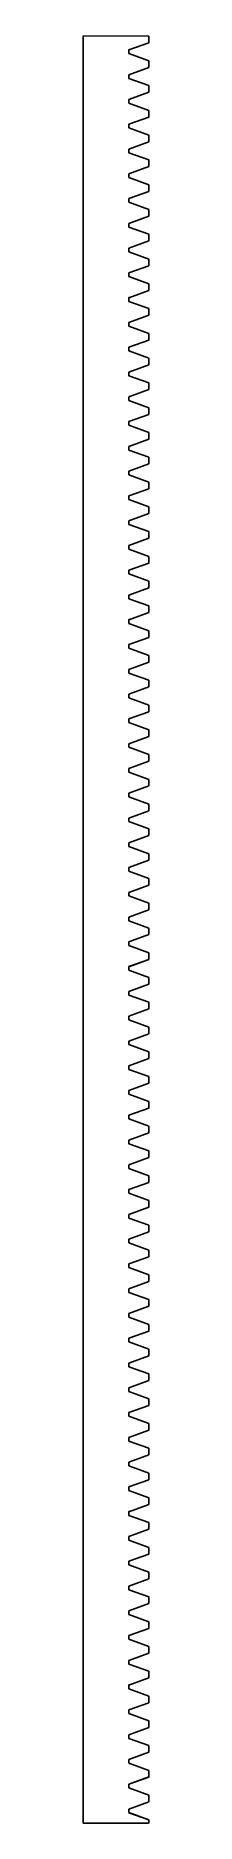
# Model space of a CAD drawing. Header units: inches. Extents: x -0.28 to 0.04, y -14.17 to -5.65.
import ezdxf

# ---------------------------------------------------------------- set-up
doc = ezdxf.new("R2010")
doc.units = ezdxf.units.IN
doc.header["$MEASUREMENT"] = 0
doc.layers.add('Gear Rack for Final Door v1_Gear Rack v3_layer0', color=7, linetype='Continuous')
doc.layers.add('Gear Rack for Final Door v1_Gear Rack v3_Sketch3', color=7, linetype='Continuous')

msp = doc.modelspace()

# ---------------------------------------------------------------- linework, layer by layer
at = {"layer": 'Gear Rack for Final Door v1_Gear Rack v3_layer0'}
for p, q in [((-0.2756, -5.6518), (-0.2756, -14.1732)), ((0.0376, -5.6534), (-0.2756, -5.6518)), ((0.0376, -5.6534), (-0.2756, -5.6518)), ((-0.0573, -5.7197), (0.0376, -5.6851)), ((-0.0573, -5.7197), (0.0376, -5.6851)), ((0.0376, -5.6851), (0.0376, -5.6534)), ((0.0376, -5.6851), (0.0376, -5.6534)), ((-0.0573, -5.737), (-0.0573, -5.7197)), ((-0.0573, -5.737), (-0.0573, -5.7197)), ((-0.0573, -5.737), (-0.0573, -5.7197)), ((-0.0573, -5.737), (-0.0573, -5.7197)), ((-0.0573, -5.737), (-0.0573, -5.7197)), ((-0.0573, -5.737), (-0.0573, -5.7197)), ((0.0376, -5.7716), (-0.0573, -5.737)), ((0.0376, -5.7716), (-0.0573, -5.737)), ((0.0376, -5.7716), (-0.0573, -5.737)), ((0.0376, -5.7716), (-0.0573, -5.737)), ((0.0376, -5.7716), (-0.0573, -5.737)), ((0.0376, -5.7716), (-0.0573, -5.737)), ((0.0376, -5.8033), (0.0376, -5.7716)), ((0.0376, -5.8032), (0.0376, -5.7716)), ((0.0376, -5.8033), (0.0376, -5.7716)), ((0.0376, -5.8032), (0.0376, -5.7716)), ((0.0376, -5.8032), (0.0376, -5.7716)), ((0.0376, -5.8032), (0.0376, -5.7716)), ((-0.0573, -5.8378), (0.0376, -5.8032)), ((-0.0573, -5.8378), (0.0376, -5.8032)), ((-0.0573, -5.8378), (0.0376, -5.8032)), ((-0.0573, -5.8378), (0.0376, -5.8032)), ((-0.0573, -5.8378), (0.0376, -5.8033)), ((-0.0573, -5.8378), (0.0376, -5.8033)), ((-0.0573, -5.8551), (-0.0573, -5.8378)), ((-0.0573, -5.8551), (-0.0573, -5.8378)), ((-0.0573, -5.8551), (-0.0573, -5.8378)), ((-0.0573, -5.8551), (-0.0573, -5.8378)), ((0.0376, -5.8897), (-0.0573, -5.8551)), ((0.0376, -5.8897), (-0.0573, -5.8551)), ((0.0376, -5.8897), (-0.0573, -5.8551)), ((0.0376, -5.8897), (-0.0573, -5.8551)), ((0.0376, -5.8897), (-0.0573, -5.8551)), ((0.0376, -5.8897), (-0.0573, -5.8551)), ((0.0376, -5.8897), (-0.0573, -5.8551)), ((0.0376, -5.8897), (-0.0573, -5.8551)), ((-0.0573, -5.9559), (0.0376, -5.9213)), ((-0.0573, -5.9559), (0.0376, -5.9213)), ((-0.0573, -5.9559), (0.0376, -5.9214)), ((-0.0573, -5.9559), (0.0376, -5.9214)), ((-0.0573, -5.9559), (0.0376, -5.9214)), ((-0.0573, -5.9559), (0.0376, -5.9214)), ((-0.0573, -5.9559), (0.0376, -5.9214)), ((-0.0573, -5.9559), (0.0376, -5.9214)), ((-0.0573, -5.9732), (-0.0573, -5.9559)), ((-0.0573, -5.9732), (-0.0573, -5.9559)), ((0.0376, -5.9214), (0.0376, -5.8897)), ((0.0376, -5.9213), (0.0376, -5.8897)), ((0.0376, -5.9214), (0.0376, -5.8897)), ((0.0376, -5.9214), (0.0376, -5.8897)), ((0.0376, -5.9214), (0.0376, -5.8897)), ((0.0376, -5.9214), (0.0376, -5.8897)), ((0.0376, -5.9214), (0.0376, -5.8897)), ((0.0376, -5.9213), (0.0376, -5.8897)), ((0.0376, -6.0078), (-0.0573, -5.9732)), ((0.0376, -6.0078), (-0.0573, -5.9732)), ((-0.0573, -6.074), (0.0376, -6.0395)), ((-0.0573, -6.074), (0.0376, -6.0395)), ((0.0376, -6.0395), (0.0376, -6.0078)), ((0.0376, -6.0395), (0.0376, -6.0078)), ((-0.0573, -6.0914), (-0.0573, -6.074)), ((-0.0573, -6.0914), (-0.0573, -6.074)), ((0.0376, -6.1259), (-0.0573, -6.0913)), ((0.0376, -6.1259), (-0.0573, -6.0913)), ((0.0376, -6.1259), (-0.0573, -6.0914)), ((0.0376, -6.1259), (-0.0573, -6.0914)), ((0.0376, -6.1259), (-0.0573, -6.0914)), ((0.0376, -6.1259), (-0.0573, -6.0914)), ((0.0376, -6.1576), (0.0376, -6.1259)), ((0.0376, -6.1576), (0.0376, -6.1259)), ((0.0376, -6.1576), (0.0376, -6.1259)), ((0.0376, -6.1576), (0.0376, -6.1259)), ((0.0376, -6.1576), (0.0376, -6.1259)), ((0.0376, -6.1576), (0.0376, -6.1259)), ((-0.0573, -6.1921), (0.0376, -6.1576)), ((-0.0573, -6.1921), (0.0376, -6.1576)), ((-0.0573, -6.1921), (0.0376, -6.1576)), ((-0.0573, -6.1921), (0.0376, -6.1576)), ((-0.0573, -6.1921), (0.0376, -6.1576)), ((-0.0573, -6.1921), (0.0376, -6.1576)), ((-0.0573, -6.2095), (-0.0573, -6.1921)), ((-0.0573, -6.2095), (-0.0573, -6.1921)), ((0.0376, -6.244), (-0.0573, -6.2095)), ((0.0376, -6.244), (-0.0573, -6.2095)), ((-0.0573, -6.3102), (0.0376, -6.2757)), ((-0.0573, -6.3102), (0.0376, -6.2757)), ((0.0376, -6.2757), (0.0376, -6.244)), ((0.0376, -6.2757), (0.0376, -6.244)), ((-0.0573, -6.3276), (-0.0573, -6.3102)), ((-0.0573, -6.3276), (-0.0573, -6.3102)), ((0.0376, -6.3621), (-0.0573, -6.3276)), ((0.0376, -6.3621), (-0.0573, -6.3276)), ((0.0376, -6.3621), (-0.0573, -6.3276)), ((0.0376, -6.3621), (-0.0573, -6.3276)), ((0.0376, -6.3621), (-0.0573, -6.3276)), ((0.0376, -6.3621), (-0.0573, -6.3276)), ((0.0376, -6.3621), (-0.0573, -6.3276)), ((0.0376, -6.3621), (-0.0573, -6.3276)), ((0.0376, -6.3938), (0.0376, -6.3621)), ((0.0376, -6.3938), (0.0376, -6.3621)), ((0.0376, -6.3938), (0.0376, -6.3621)), ((0.0376, -6.3938), (0.0376, -6.3621)), ((0.0376, -6.3938), (0.0376, -6.3621)), ((0.0376, -6.3938), (0.0376, -6.3621)), ((0.0376, -6.3938), (0.0376, -6.3621)), ((0.0376, -6.3938), (0.0376, -6.3621)), ((-0.0573, -6.4283), (0.0376, -6.3938)), ((-0.0573, -6.4283), (0.0376, -6.3938)), ((-0.0573, -6.4283), (0.0376, -6.3938)), ((-0.0573, -6.4283), (0.0376, -6.3938)), ((-0.0573, -6.4283), (0.0376, -6.3938)), ((-0.0573, -6.4283), (0.0376, -6.3938)), ((-0.0573, -6.4283), (0.0376, -6.3938)), ((-0.0573, -6.4283), (0.0376, -6.3938)), ((-0.0573, -6.4457), (-0.0573, -6.4283)), ((-0.0573, -6.4457), (-0.0573, -6.4283)), ((-0.0573, -6.4457), (-0.0573, -6.4283)), ((-0.0573, -6.4457), (-0.0573, -6.4283)), ((0.0376, -6.4802), (-0.0573, -6.4457)), ((0.0376, -6.4802), (-0.0573, -6.4457)), ((0.0376, -6.4802), (-0.0573, -6.4457)), ((0.0376, -6.4802), (-0.0573, -6.4457)), ((0.0376, -6.4802), (-0.0573, -6.4457)), ((0.0376, -6.4802), (-0.0573, -6.4457)), ((0.0376, -6.4802), (-0.0573, -6.4457)), ((0.0376, -6.4802), (-0.0573, -6.4457)), ((-0.0573, -6.5464), (0.0376, -6.5119)), ((-0.0573, -6.5464), (0.0376, -6.5119)), ((-0.0573, -6.5465), (0.0376, -6.5119)), ((-0.0573, -6.5465), (0.0376, -6.5119)), ((-0.0573, -6.5465), (0.0376, -6.5119)), ((-0.0573, -6.5464), (0.0376, -6.5119)), ((-0.0573, -6.5465), (0.0376, -6.5119)), ((-0.0573, -6.5464), (0.0376, -6.5119)), ((-0.0573, -6.5638), (-0.0573, -6.5464)), ((-0.0573, -6.5638), (-0.0573, -6.5464)), ((-0.0573, -6.5638), (-0.0573, -6.5464)), ((-0.0573, -6.5638), (-0.0573, -6.5464)), ((0.0376, -6.5119), (0.0376, -6.4802)), ((0.0376, -6.5119), (0.0376, -6.4802)), ((0.0376, -6.5119), (0.0376, -6.4802)), ((0.0376, -6.5119), (0.0376, -6.4802)), ((0.0376, -6.5119), (0.0376, -6.4802)), ((0.0376, -6.5119), (0.0376, -6.4802)), ((0.0376, -6.5119), (0.0376, -6.4802)), ((0.0376, -6.5119), (0.0376, -6.4802)), ((0.0376, -6.5983), (-0.0573, -6.5638)), ((0.0376, -6.5983), (-0.0573, -6.5638)), ((0.0376, -6.5983), (-0.0573, -6.5638)), ((0.0376, -6.5983), (-0.0573, -6.5638)), ((-0.0573, -6.6646), (0.0376, -6.63)), ((-0.0573, -6.6646), (0.0376, -6.63)), ((-0.0573, -6.6646), (0.0376, -6.63)), ((-0.0573, -6.6646), (0.0376, -6.63)), ((0.0376, -6.63), (0.0376, -6.5983)), ((0.0376, -6.63), (0.0376, -6.5983)), ((0.0376, -6.63), (0.0376, -6.5983)), ((0.0376, -6.63), (0.0376, -6.5983)), ((-0.0573, -6.6819), (-0.0573, -6.6646)), ((-0.0573, -6.6819), (-0.0573, -6.6646)), ((0.0376, -6.7164), (-0.0573, -6.6819)), ((0.0376, -6.7164), (-0.0573, -6.6819)), ((0.0376, -6.7164), (-0.0573, -6.6819)), ((0.0376, -6.7164), (-0.0573, -6.6819)), ((0.0376, -6.7164), (-0.0573, -6.6819)), ((0.0376, -6.7164), (-0.0573, -6.6819)), ((0.0376, -6.7481), (0.0376, -6.7164)), ((0.0376, -6.7481), (0.0376, -6.7164)), ((0.0376, -6.7481), (0.0376, -6.7164)), ((0.0376, -6.7481), (0.0376, -6.7164)), ((0.0376, -6.7481), (0.0376, -6.7164)), ((0.0376, -6.7481), (0.0376, -6.7164)), ((-0.0573, -6.7827), (0.0376, -6.7481)), ((-0.0573, -6.7827), (0.0376, -6.7481)), ((-0.0573, -6.7827), (0.0376, -6.7481)), ((-0.0573, -6.7827), (0.0376, -6.7481)), ((-0.0573, -6.7827), (0.0376, -6.7481)), ((-0.0573, -6.7827), (0.0376, -6.7481)), ((-0.0573, -6.8), (-0.0573, -6.7827)), ((-0.0573, -6.8), (-0.0573, -6.7827)), ((0.0376, -6.8345), (-0.0573, -6.8)), ((0.0376, -6.8345), (-0.0573, -6.8)), ((-0.0573, -6.9008), (0.0376, -6.8662)), ((-0.0573, -6.9008), (0.0376, -6.8662)), ((-0.0573, -6.9181), (-0.0573, -6.9008)), ((-0.0573, -6.9181), (-0.0573, -6.9008)), ((-0.0573, -6.9181), (-0.0573, -6.9008)), ((-0.0573, -6.9181), (-0.0573, -6.9008)), ((-0.0573, -6.9181), (-0.0573, -6.9008)), ((-0.0573, -6.9181), (-0.0573, -6.9008)), ((0.0376, -6.8662), (0.0376, -6.8345)), ((0.0376, -6.8662), (0.0376, -6.8345)), ((0.0376, -6.9527), (-0.0573, -6.9181)), ((0.0376, -6.9527), (-0.0573, -6.9181)), ((0.0376, -6.9527), (-0.0573, -6.9181)), ((0.0376, -6.9527), (-0.0573, -6.9181)), ((0.0376, -6.9527), (-0.0573, -6.9181)), ((0.0376, -6.9527), (-0.0573, -6.9181)), ((-0.0573, -7.0189), (0.0376, -6.9843)), ((-0.0573, -7.0189), (0.0376, -6.9843)), ((-0.0573, -7.0189), (0.0376, -6.9843)), ((-0.0573, -7.0189), (0.0376, -6.9843)), ((-0.0573, -7.0189), (0.0376, -6.9844)), ((-0.0573, -7.0189), (0.0376, -6.9844)), ((0.0376, -6.9843), (0.0376, -6.9527)), ((0.0376, -6.9844), (0.0376, -6.9527)), ((0.0376, -6.9843), (0.0376, -6.9527)), ((0.0376, -6.9843), (0.0376, -6.9527)), ((0.0376, -6.9844), (0.0376, -6.9527)), ((0.0376, -6.9843), (0.0376, -6.9527)), ((-0.0573, -7.0362), (-0.0573, -7.0189)), ((-0.0573, -7.0362), (-0.0573, -7.0189)), ((-0.0573, -7.0362), (-0.0573, -7.0189)), ((-0.0573, -7.0362), (-0.0573, -7.0189)), ((0.0376, -7.0708), (-0.0573, -7.0362)), ((0.0376, -7.0708), (-0.0573, -7.0362)), ((0.0376, -7.0708), (-0.0573, -7.0362)), ((0.0376, -7.0708), (-0.0573, -7.0362)), ((0.0376, -7.0708), (-0.0573, -7.0362)), ((0.0376, -7.0708), (-0.0573, -7.0362)), ((0.0376, -7.0708), (-0.0573, -7.0362)), ((0.0376, -7.0708), (-0.0573, -7.0362)), ((0.0376, -7.1025), (0.0376, -7.0708)), ((0.0376, -7.1025), (0.0376, -7.0708)), ((0.0376, -7.1025), (0.0376, -7.0708)), ((0.0376, -7.1025), (0.0376, -7.0708)), ((0.0376, -7.1025), (0.0376, -7.0708)), ((0.0376, -7.1025), (0.0376, -7.0708)), ((0.0376, -7.1025), (0.0376, -7.0708)), ((0.0376, -7.1025), (0.0376, -7.0708)), ((-0.0573, -7.137), (0.0376, -7.1025)), ((-0.0573, -7.137), (0.0376, -7.1025)), ((-0.0573, -7.137), (0.0376, -7.1025)), ((-0.0573, -7.137), (0.0376, -7.1025)), ((-0.0573, -7.137), (0.0376, -7.1025)), ((-0.0573, -7.137), (0.0376, -7.1025)), ((-0.0573, -7.137), (0.0376, -7.1025)), ((-0.0573, -7.137), (0.0376, -7.1025)), ((-0.0573, -7.1543), (-0.0573, -7.137)), ((-0.0573, -7.1543), (-0.0573, -7.137)), ((0.0376, -7.1889), (-0.0573, -7.1543)), ((0.0376, -7.1889), (-0.0573, -7.1543)), ((-0.0573, -7.2551), (0.0376, -7.2206)), ((-0.0573, -7.2551), (0.0376, -7.2206)), ((0.0376, -7.2206), (0.0376, -7.1889)), ((0.0376, -7.2206), (0.0376, -7.1889)), ((-0.0573, -7.2725), (-0.0573, -7.2551)), ((-0.0573, -7.2725), (-0.0573, -7.2551)), ((0.0376, -7.307), (-0.0573, -7.2724)), ((0.0376, -7.307), (-0.0573, -7.2724)), ((0.0376, -7.307), (-0.0573, -7.2725)), ((0.0376, -7.307), (-0.0573, -7.2725)), ((0.0376, -7.307), (-0.0573, -7.2725)), ((0.0376, -7.307), (-0.0573, -7.2725)), ((0.0376, -7.3387), (0.0376, -7.307)), ((0.0376, -7.3387), (0.0376, -7.307)), ((0.0376, -7.3387), (0.0376, -7.307)), ((0.0376, -7.3387), (0.0376, -7.307)), ((0.0376, -7.3387), (0.0376, -7.307)), ((0.0376, -7.3387), (0.0376, -7.307)), ((-0.0573, -7.3732), (0.0376, -7.3387)), ((-0.0573, -7.3732), (0.0376, -7.3387)), ((-0.0573, -7.3732), (0.0376, -7.3387)), ((-0.0573, -7.3732), (0.0376, -7.3387)), ((-0.0573, -7.3732), (0.0376, -7.3387)), ((-0.0573, -7.3732), (0.0376, -7.3387)), ((-0.0573, -7.3906), (-0.0573, -7.3732)), ((-0.0573, -7.3906), (-0.0573, -7.3732)), ((0.0376, -7.4251), (-0.0573, -7.3906)), ((0.0376, -7.4251), (-0.0573, -7.3906)), ((-0.0573, -7.4913), (0.0376, -7.4568)), ((-0.0573, -7.4913), (0.0376, -7.4568)), ((-0.0573, -7.5087), (-0.0573, -7.4913)), ((-0.0573, -7.5087), (-0.0573, -7.4913)), ((0.0376, -7.4568), (0.0376, -7.4251)), ((0.0376, -7.4568), (0.0376, -7.4251)), ((0.0376, -7.5432), (-0.0573, -7.5087)), ((0.0376, -7.5432), (-0.0573, -7.5087)), ((0.0376, -7.5432), (-0.0573, -7.5087)), ((0.0376, -7.5432), (-0.0573, -7.5087)), ((0.0376, -7.5432), (-0.0573, -7.5087)), ((0.0376, -7.5432), (-0.0573, -7.5087)), ((-0.0573, -7.6094), (0.0376, -7.5749)), ((-0.0573, -7.6094), (0.0376, -7.5749)), ((-0.0573, -7.6094), (0.0376, -7.5749)), ((-0.0573, -7.6094), (0.0376, -7.5749)), ((-0.0573, -7.6094), (0.0376, -7.5749)), ((-0.0573, -7.6094), (0.0376, -7.5749)), ((0.0376, -7.5749), (0.0376, -7.5432)), ((0.0376, -7.5749), (0.0376, -7.5432)), ((0.0376, -7.5749), (0.0376, -7.5432)), ((0.0376, -7.5749), (0.0376, -7.5432)), ((0.0376, -7.5749), (0.0376, -7.5432)), ((0.0376, -7.5749), (0.0376, -7.5432)), ((-0.0573, -7.6268), (-0.0573, -7.6094)), ((-0.0573, -7.6268), (-0.0573, -7.6094)), ((0.0376, -7.6613), (-0.0573, -7.6268)), ((0.0376, -7.6613), (-0.0573, -7.6268)), ((0.0376, -7.693), (0.0376, -7.6613)), ((0.0376, -7.693), (0.0376, -7.6613)), ((-0.0573, -7.7275), (0.0376, -7.693)), ((-0.0573, -7.7275), (0.0376, -7.693)), ((-0.0573, -7.7275), (0.0376, -7.693)), ((-0.0573, -7.7275), (0.0376, -7.693)), ((-0.0573, -7.7275), (0.0376, -7.693)), ((-0.0573, -7.7275), (0.0376, -7.693)), ((-0.0573, -7.7449), (-0.0573, -7.7275)), ((-0.0573, -7.7449), (-0.0573, -7.7275)), ((-0.0573, -7.7449), (-0.0573, -7.7275)), ((-0.0573, -7.7449), (-0.0573, -7.7275)), ((-0.0573, -7.7449), (-0.0573, -7.7275)), ((-0.0573, -7.7449), (-0.0573, -7.7275)), ((0.0376, -7.7794), (-0.0573, -7.7449)), ((0.0376, -7.7794), (-0.0573, -7.7449)), ((0.0376, -7.7794), (-0.0573, -7.7449)), ((0.0376, -7.7794), (-0.0573, -7.7449)), ((0.0376, -7.7794), (-0.0573, -7.7449)), ((0.0376, -7.7794), (-0.0573, -7.7449)), ((0.0376, -7.7794), (-0.0573, -7.7449)), ((0.0376, -7.7794), (-0.0573, -7.7449)), ((0.0376, -7.7794), (-0.0573, -7.7449)), ((0.0376, -7.7794), (-0.0573, -7.7449)), ((-0.0573, -7.8457), (0.0376, -7.8111)), ((-0.0573, -7.8457), (0.0376, -7.8111)), ((-0.0573, -7.8457), (0.0376, -7.8111)), ((-0.0573, -7.8457), (0.0376, -7.8111)), ((-0.0573, -7.8457), (0.0376, -7.8111)), ((-0.0573, -7.8456), (0.0376, -7.8111)), ((-0.0573, -7.8457), (0.0376, -7.8111)), ((-0.0573, -7.8456), (0.0376, -7.8111)), ((-0.0573, -7.8457), (0.0376, -7.8111)), ((-0.0573, -7.8457), (0.0376, -7.8111)), ((0.0376, -7.8111), (0.0376, -7.7794)), ((0.0376, -7.8111), (0.0376, -7.7794)), ((0.0376, -7.8111), (0.0376, -7.7794)), ((0.0376, -7.8111), (0.0376, -7.7794)), ((0.0376, -7.8111), (0.0376, -7.7794)), ((0.0376, -7.8111), (0.0376, -7.7794)), ((0.0376, -7.8111), (0.0376, -7.7794)), ((0.0376, -7.8111), (0.0376, -7.7794)), ((0.0376, -7.8111), (0.0376, -7.7794)), ((0.0376, -7.8111), (0.0376, -7.7794)), ((-0.0573, -7.863), (-0.0573, -7.8456)), ((-0.0573, -7.863), (-0.0573, -7.8456)), ((0.0376, -7.8975), (-0.0573, -7.863)), ((0.0376, -7.8975), (-0.0573, -7.863)), ((0.0376, -7.9292), (0.0376, -7.8975)), ((0.0376, -7.9292), (0.0376, -7.8975)), ((-0.0573, -7.9638), (0.0376, -7.9292)), ((-0.0573, -7.9638), (0.0376, -7.9292)), ((-0.0573, -7.9811), (-0.0573, -7.9638)), ((-0.0573, -7.9811), (-0.0573, -7.9638)), ((0.0376, -8.0157), (-0.0573, -7.9811)), ((0.0376, -8.0156), (-0.0573, -7.9811)), ((0.0376, -8.0157), (-0.0573, -7.9811)), ((0.0376, -8.0157), (-0.0573, -7.9811)), ((0.0376, -8.0156), (-0.0573, -7.9811)), ((0.0376, -8.0157), (-0.0573, -7.9811)), ((-0.0573, -8.0819), (0.0376, -8.0473)), ((-0.0573, -8.0819), (0.0376, -8.0473)), ((-0.0573, -8.0819), (0.0376, -8.0473)), ((-0.0573, -8.0819), (0.0376, -8.0473)), ((-0.0573, -8.0819), (0.0376, -8.0473)), ((-0.0573, -8.0819), (0.0376, -8.0473)), ((-0.0573, -8.0992), (-0.0573, -8.0819)), ((-0.0573, -8.0992), (-0.0573, -8.0819)), ((0.0376, -8.0473), (0.0376, -8.0156)), ((0.0376, -8.0473), (0.0376, -8.0156)), ((0.0376, -8.0473), (0.0376, -8.0157)), ((0.0376, -8.0473), (0.0376, -8.0157)), ((0.0376, -8.0473), (0.0376, -8.0157)), ((0.0376, -8.0473), (0.0376, -8.0157)), ((0.0376, -8.1338), (-0.0573, -8.0992)), ((0.0376, -8.1338), (-0.0573, -8.0992)), ((-0.0573, -8.2), (0.0376, -8.1655)), ((-0.0573, -8.2), (0.0376, -8.1655)), ((0.0376, -8.1655), (0.0376, -8.1338)), ((0.0376, -8.1655), (0.0376, -8.1338)), ((-0.0573, -8.2173), (-0.0573, -8.2)), ((-0.0573, -8.2173), (-0.0573, -8.2)), ((0.0376, -8.2519), (-0.0573, -8.2173)), ((0.0376, -8.2519), (-0.0573, -8.2173)), ((0.0376, -8.2519), (-0.0573, -8.2173)), ((0.0376, -8.2519), (-0.0573, -8.2173)), ((0.0376, -8.2519), (-0.0573, -8.2173)), ((0.0376, -8.2519), (-0.0573, -8.2173)), ((0.0376, -8.2836), (0.0376, -8.2519)), ((0.0376, -8.2836), (0.0376, -8.2519)), ((0.0376, -8.2836), (0.0376, -8.2519)), ((0.0376, -8.2836), (0.0376, -8.2519)), ((0.0376, -8.2836), (0.0376, -8.2519)), ((0.0376, -8.2836), (0.0376, -8.2519)), ((-0.0573, -8.3181), (0.0376, -8.2836)), ((-0.0573, -8.3181), (0.0376, -8.2836)), ((-0.0573, -8.3181), (0.0376, -8.2836)), ((-0.0573, -8.3181), (0.0376, -8.2836)), ((-0.0573, -8.3181), (0.0376, -8.2836)), ((-0.0573, -8.3181), (0.0376, -8.2836)), ((-0.0573, -8.3354), (-0.0573, -8.3181)), ((-0.0573, -8.3354), (-0.0573, -8.3181)), ((0.0376, -8.37), (-0.0573, -8.3354)), ((0.0376, -8.37), (-0.0573, -8.3354)), ((-0.0573, -8.4362), (0.0376, -8.4017)), ((-0.0573, -8.4362), (0.0376, -8.4017)), ((-0.0573, -8.4536), (-0.0573, -8.4362)), ((-0.0573, -8.4536), (-0.0573, -8.4362)), ((-0.0573, -8.4536), (-0.0573, -8.4362)), ((-0.0573, -8.4536), (-0.0573, -8.4362)), ((-0.0573, -8.4536), (-0.0573, -8.4362)), ((-0.0573, -8.4536), (-0.0573, -8.4362)), ((0.0376, -8.4017), (0.0376, -8.37)), ((0.0376, -8.4017), (0.0376, -8.37)), ((0.0376, -8.4881), (-0.0573, -8.4536)), ((0.0376, -8.4881), (-0.0573, -8.4536)), ((0.0376, -8.4881), (-0.0573, -8.4536)), ((0.0376, -8.4881), (-0.0573, -8.4536)), ((0.0376, -8.4881), (-0.0573, -8.4536)), ((0.0376, -8.4881), (-0.0573, -8.4536)), ((-0.0573, -8.5543), (0.0376, -8.5198)), ((-0.0573, -8.5543), (0.0376, -8.5198)), ((-0.0573, -8.5543), (0.0376, -8.5198)), ((-0.0573, -8.5543), (0.0376, -8.5198)), ((-0.0573, -8.5543), (0.0376, -8.5198)), ((-0.0573, -8.5543), (0.0376, -8.5198)), ((0.0376, -8.5198), (0.0376, -8.4881)), ((0.0376, -8.5198), (0.0376, -8.4881)), ((0.0376, -8.5198), (0.0376, -8.4881)), ((0.0376, -8.5198), (0.0376, -8.4881)), ((0.0376, -8.5198), (0.0376, -8.4881)), ((0.0376, -8.5198), (0.0376, -8.4881)), ((-0.0573, -8.5717), (-0.0573, -8.5543)), ((-0.0573, -8.5717), (-0.0573, -8.5543)), ((-0.0573, -8.5717), (-0.0573, -8.5543)), ((-0.0573, -8.5717), (-0.0573, -8.5543)), ((0.0376, -8.6062), (-0.0573, -8.5717)), ((0.0376, -8.6062), (-0.0573, -8.5717)), ((0.0376, -8.6062), (-0.0573, -8.5717)), ((0.0376, -8.6062), (-0.0573, -8.5717)), ((0.0376, -8.6062), (-0.0573, -8.5717)), ((0.0376, -8.6062), (-0.0573, -8.5717)), ((0.0376, -8.6062), (-0.0573, -8.5717)), ((0.0376, -8.6062), (-0.0573, -8.5717)), ((0.0376, -8.6379), (0.0376, -8.6062)), ((0.0376, -8.6379), (0.0376, -8.6062)), ((0.0376, -8.6379), (0.0376, -8.6062)), ((0.0376, -8.6379), (0.0376, -8.6062)), ((0.0376, -8.6379), (0.0376, -8.6062)), ((0.0376, -8.6379), (0.0376, -8.6062)), ((0.0376, -8.6379), (0.0376, -8.6062)), ((0.0376, -8.6379), (0.0376, -8.6062)), ((-0.0573, -8.6724), (0.0376, -8.6379)), ((-0.0573, -8.6724), (0.0376, -8.6379)), ((-0.0573, -8.6724), (0.0376, -8.6379)), ((-0.0573, -8.6724), (0.0376, -8.6379)), ((-0.0573, -8.6724), (0.0376, -8.6379)), ((-0.0573, -8.6724), (0.0376, -8.6379)), ((-0.0573, -8.6724), (0.0376, -8.6379)), ((-0.0573, -8.6724), (0.0376, -8.6379)), ((-0.0573, -8.6898), (-0.0573, -8.6724)), ((-0.0573, -8.6898), (-0.0573, -8.6724)), ((0.0376, -8.7243), (-0.0573, -8.6898)), ((0.0376, -8.7243), (-0.0573, -8.6898)), ((-0.0573, -8.7905), (0.0376, -8.756)), ((-0.0573, -8.7905), (0.0376, -8.756)), ((0.0376, -8.756), (0.0376, -8.7243)), ((0.0376, -8.756), (0.0376, -8.7243)), ((-0.0573, -8.8079), (-0.0573, -8.7905)), ((-0.0573, -8.8079), (-0.0573, -8.7905)), ((0.0376, -8.8424), (-0.0573, -8.8079)), ((0.0376, -8.8424), (-0.0573, -8.8079)), ((0.0376, -8.8424), (-0.0573, -8.8079)), ((0.0376, -8.8424), (-0.0573, -8.8079)), ((0.0376, -8.8424), (-0.0573, -8.8079)), ((0.0376, -8.8424), (-0.0573, -8.8079)), ((0.0376, -8.8741), (0.0376, -8.8424)), ((0.0376, -8.8741), (0.0376, -8.8424)), ((0.0376, -8.8741), (0.0376, -8.8424)), ((0.0376, -8.8741), (0.0376, -8.8424)), ((0.0376, -8.8741), (0.0376, -8.8424)), ((0.0376, -8.8741), (0.0376, -8.8424)), ((-0.0573, -8.9087), (0.0376, -8.8741)), ((-0.0573, -8.9086), (0.0376, -8.8741)), ((-0.0573, -8.9087), (0.0376, -8.8741)), ((-0.0573, -8.9087), (0.0376, -8.8741)), ((-0.0573, -8.9087), (0.0376, -8.8741)), ((-0.0573, -8.9086), (0.0376, -8.8741)), ((-0.0573, -8.926), (-0.0573, -8.9086)), ((-0.0573, -8.926), (-0.0573, -8.9086)), ((0.0376, -8.9605), (-0.0573, -8.926)), ((0.0376, -8.9605), (-0.0573, -8.926)), ((-0.0573, -9.0268), (0.0376, -8.9922)), ((-0.0573, -9.0268), (0.0376, -8.9922)), ((-0.0573, -9.0441), (-0.0573, -9.0268)), ((-0.0573, -9.0441), (-0.0573, -9.0268)), ((-0.0573, -9.0441), (-0.0573, -9.0268)), ((-0.0573, -9.0441), (-0.0573, -9.0268)), ((0.0376, -8.9922), (0.0376, -8.9605)), ((0.0376, -8.9922), (0.0376, -8.9605)), ((0.0376, -9.0787), (-0.0573, -9.0441)), ((0.0376, -9.0786), (-0.0573, -9.0441)), ((0.0376, -9.0787), (-0.0573, -9.0441)), ((0.0376, -9.0787), (-0.0573, -9.0441)), ((0.0376, -9.0787), (-0.0573, -9.0441)), ((0.0376, -9.0786), (-0.0573, -9.0441)), ((0.0376, -9.0787), (-0.0573, -9.0441)), ((0.0376, -9.0787), (-0.0573, -9.0441)), ((0.0376, -9.0787), (-0.0573, -9.0441)), ((0.0376, -9.0787), (-0.0573, -9.0441)), ((0.0376, -9.0786), (-0.0573, -9.0441)), ((0.0376, -9.0786), (-0.0573, -9.0441)), ((-0.0573, -9.1449), (0.0376, -9.1103)), ((-0.0573, -9.1449), (0.0376, -9.1103)), ((-0.0573, -9.1449), (0.0376, -9.1103)), ((-0.0573, -9.1449), (0.0376, -9.1103)), ((-0.0573, -9.1449), (0.0376, -9.1103)), ((-0.0573, -9.1449), (0.0376, -9.1103)), ((-0.0573, -9.1449), (0.0376, -9.1103)), ((-0.0573, -9.1449), (0.0376, -9.1103)), ((-0.0573, -9.1449), (0.0376, -9.1103)), ((-0.0573, -9.1449), (0.0376, -9.1103)), ((-0.0573, -9.1449), (0.0376, -9.1103)), ((-0.0573, -9.1449), (0.0376, -9.1103)), ((0.0376, -9.1103), (0.0376, -9.0786)), ((0.0376, -9.1103), (0.0376, -9.0786)), ((0.0376, -9.1103), (0.0376, -9.0786)), ((0.0376, -9.1103), (0.0376, -9.0786)), ((0.0376, -9.1103), (0.0376, -9.0787)), ((0.0376, -9.1103), (0.0376, -9.0787)), ((0.0376, -9.1103), (0.0376, -9.0787)), ((0.0376, -9.1103), (0.0376, -9.0787)), ((0.0376, -9.1103), (0.0376, -9.0787)), ((0.0376, -9.1103), (0.0376, -9.0787)), ((0.0376, -9.1103), (0.0376, -9.0787)), ((0.0376, -9.1103), (0.0376, -9.0787)), ((-0.0573, -9.1622), (-0.0573, -9.1449)), ((-0.0573, -9.1622), (-0.0573, -9.1449)), ((-0.0573, -9.1622), (-0.0573, -9.1449)), ((-0.0573, -9.1622), (-0.0573, -9.1449)), ((0.0376, -9.1968), (-0.0573, -9.1622)), ((0.0376, -9.1968), (-0.0573, -9.1622)), ((0.0376, -9.1968), (-0.0573, -9.1622)), ((0.0376, -9.1968), (-0.0573, -9.1622)), ((0.0376, -9.2284), (0.0376, -9.1968)), ((0.0376, -9.2284), (0.0376, -9.1968)), ((0.0376, -9.2284), (0.0376, -9.1968)), ((0.0376, -9.2284), (0.0376, -9.1968)), ((-0.0573, -9.263), (0.0376, -9.2284)), ((-0.0573, -9.263), (0.0376, -9.2284)), ((-0.0573, -9.263), (0.0376, -9.2284)), ((-0.0573, -9.263), (0.0376, -9.2284)), ((-0.0573, -9.263), (0.0376, -9.2284)), ((-0.0573, -9.263), (0.0376, -9.2284)), ((-0.0573, -9.263), (0.0376, -9.2284)), ((-0.0573, -9.263), (0.0376, -9.2284)), ((-0.0573, -9.2803), (-0.0573, -9.263)), ((-0.0573, -9.2803), (-0.0573, -9.263)), ((-0.0573, -9.2803), (-0.0573, -9.263)), ((-0.0573, -9.2803), (-0.0573, -9.263)), ((-0.0573, -9.2803), (-0.0573, -9.263)), ((-0.0573, -9.2803), (-0.0573, -9.263)), ((-0.0573, -9.2803), (-0.0573, -9.263)), ((-0.0573, -9.2803), (-0.0573, -9.263)), ((0.0376, -9.3149), (-0.0573, -9.2803)), ((0.0376, -9.3149), (-0.0573, -9.2803)), ((0.0376, -9.3149), (-0.0573, -9.2803)), ((0.0376, -9.3149), (-0.0573, -9.2803)), ((0.0376, -9.3149), (-0.0573, -9.2803)), ((0.0376, -9.3149), (-0.0573, -9.2803)), ((0.0376, -9.3149), (-0.0573, -9.2803)), ((0.0376, -9.3149), (-0.0573, -9.2803)), ((0.0376, -9.3149), (-0.0573, -9.2803)), ((0.0376, -9.3149), (-0.0573, -9.2803)), ((0.0376, -9.3149), (-0.0573, -9.2803)), ((0.0376, -9.3149), (-0.0573, -9.2803)), ((-0.0573, -9.3811), (0.0376, -9.3465)), ((-0.0573, -9.3811), (0.0376, -9.3465)), ((-0.0573, -9.3811), (0.0376, -9.3466)), ((-0.0573, -9.3811), (0.0376, -9.3466)), ((-0.0573, -9.3811), (0.0376, -9.3466)), ((-0.0573, -9.3811), (0.0376, -9.3466)), ((-0.0573, -9.3811), (0.0376, -9.3466)), ((-0.0573, -9.3811), (0.0376, -9.3466)), ((-0.0573, -9.3811), (0.0376, -9.3466)), ((-0.0573, -9.3811), (0.0376, -9.3466)), ((-0.0573, -9.3811), (0.0376, -9.3466)), ((-0.0573, -9.3811), (0.0376, -9.3466)), ((0.0376, -9.3466), (0.0376, -9.3149)), ((0.0376, -9.3466), (0.0376, -9.3149)), ((0.0376, -9.3466), (0.0376, -9.3149)), ((0.0376, -9.3466), (0.0376, -9.3149)), ((0.0376, -9.3466), (0.0376, -9.3149)), ((0.0376, -9.3466), (0.0376, -9.3149)), ((0.0376, -9.3466), (0.0376, -9.3149)), ((0.0376, -9.3466), (0.0376, -9.3149)), ((0.0376, -9.3465), (0.0376, -9.3149)), ((0.0376, -9.3466), (0.0376, -9.3149)), ((0.0376, -9.3465), (0.0376, -9.3149)), ((0.0376, -9.3466), (0.0376, -9.3149)), ((-0.0573, -9.3984), (-0.0573, -9.3811)), ((-0.0573, -9.3984), (-0.0573, -9.3811)), ((0.0376, -9.433), (-0.0573, -9.3984)), ((0.0376, -9.433), (-0.0573, -9.3984)), ((0.0376, -9.4647), (0.0376, -9.433)), ((0.0376, -9.4647), (0.0376, -9.433)), ((-0.0573, -9.4992), (0.0376, -9.4647)), ((-0.0573, -9.4992), (0.0376, -9.4647)), ((-0.0573, -9.5166), (-0.0573, -9.4992)), ((-0.0573, -9.5166), (-0.0573, -9.4992)), ((0.0376, -9.5511), (-0.0573, -9.5165)), ((0.0376, -9.5511), (-0.0573, -9.5165)), ((0.0376, -9.5511), (-0.0573, -9.5166)), ((0.0376, -9.5511), (-0.0573, -9.5166)), ((0.0376, -9.5511), (-0.0573, -9.5166)), ((0.0376, -9.5511), (-0.0573, -9.5166)), ((-0.0573, -9.6173), (0.0376, -9.5828)), ((-0.0573, -9.6173), (0.0376, -9.5828)), ((-0.0573, -9.6173), (0.0376, -9.5828)), ((-0.0573, -9.6173), (0.0376, -9.5828)), ((-0.0573, -9.6173), (0.0376, -9.5828)), ((-0.0573, -9.6173), (0.0376, -9.5828)), ((-0.0573, -9.6347), (-0.0573, -9.6173)), ((-0.0573, -9.6347), (-0.0573, -9.6173)), ((0.0376, -9.5828), (0.0376, -9.5511)), ((0.0376, -9.5828), (0.0376, -9.5511)), ((0.0376, -9.5828), (0.0376, -9.5511)), ((0.0376, -9.5828), (0.0376, -9.5511)), ((0.0376, -9.5828), (0.0376, -9.5511)), ((0.0376, -9.5828), (0.0376, -9.5511)), ((0.0376, -9.6692), (-0.0573, -9.6347)), ((0.0376, -9.6692), (-0.0573, -9.6347)), ((-0.0573, -9.7354), (0.0376, -9.7009)), ((-0.0573, -9.7354), (0.0376, -9.7009)), ((0.0376, -9.7009), (0.0376, -9.6692)), ((0.0376, -9.7009), (0.0376, -9.6692)), ((-0.0573, -9.7528), (-0.0573, -9.7354)), ((-0.0573, -9.7528), (-0.0573, -9.7354)), ((0.0376, -9.7873), (-0.0573, -9.7528)), ((0.0376, -9.7873), (-0.0573, -9.7528)), ((0.0376, -9.7873), (-0.0573, -9.7528)), ((0.0376, -9.7873), (-0.0573, -9.7528)), ((0.0376, -9.7873), (-0.0573, -9.7528)), ((0.0376, -9.7873), (-0.0573, -9.7528)), ((0.0376, -9.819), (0.0376, -9.7873)), ((0.0376, -9.819), (0.0376, -9.7873)), ((0.0376, -9.819), (0.0376, -9.7873)), ((0.0376, -9.819), (0.0376, -9.7873)), ((0.0376, -9.819), (0.0376, -9.7873)), ((0.0376, -9.819), (0.0376, -9.7873)), ((-0.0573, -9.8535), (0.0376, -9.819)), ((-0.0573, -9.8535), (0.0376, -9.819)), ((-0.0573, -9.8535), (0.0376, -9.819)), ((-0.0573, -9.8535), (0.0376, -9.819)), ((-0.0573, -9.8535), (0.0376, -9.819)), ((-0.0573, -9.8535), (0.0376, -9.819)), ((-0.0573, -9.8709), (-0.0573, -9.8535)), ((-0.0573, -9.8709), (-0.0573, -9.8535)), ((0.0376, -9.9054), (-0.0573, -9.8709)), ((0.0376, -9.9054), (-0.0573, -9.8709)), ((-0.0573, -9.9716), (0.0376, -9.9371)), ((-0.0573, -9.9716), (0.0376, -9.9371)), ((0.0376, -9.9371), (0.0376, -9.9054)), ((0.0376, -9.9371), (0.0376, -9.9054)), ((-0.0573, -9.989), (-0.0573, -9.9716)), ((-0.0573, -9.989), (-0.0573, -9.9716)), ((-0.0573, -9.989), (-0.0573, -9.9716)), ((-0.0573, -9.989), (-0.0573, -9.9716)), ((-0.0573, -9.989), (-0.0573, -9.9716)), ((-0.0573, -9.989), (-0.0573, -9.9716)), ((0.0376, -10.0235), (-0.0573, -9.989)), ((0.0376, -10.0235), (-0.0573, -9.989)), ((0.0376, -10.0235), (-0.0573, -9.989)), ((0.0376, -10.0235), (-0.0573, -9.989)), ((0.0376, -10.0235), (-0.0573, -9.989)), ((0.0376, -10.0235), (-0.0573, -9.989)), ((-0.0573, -10.0898), (0.0376, -10.0552)), ((-0.0573, -10.0898), (0.0376, -10.0552)), ((-0.0573, -10.0897), (0.0376, -10.0552)), ((-0.0573, -10.0897), (0.0376, -10.0552)), ((-0.0573, -10.0897), (0.0376, -10.0552)), ((-0.0573, -10.0897), (0.0376, -10.0552)), ((0.0376, -10.0552), (0.0376, -10.0235)), ((0.0376, -10.0552), (0.0376, -10.0235)), ((0.0376, -10.0552), (0.0376, -10.0235)), ((0.0376, -10.0552), (0.0376, -10.0235)), ((0.0376, -10.0552), (0.0376, -10.0235)), ((0.0376, -10.0552), (0.0376, -10.0235)), ((-0.0573, -10.1071), (-0.0573, -10.0897)), ((-0.0573, -10.1071), (-0.0573, -10.0897)), ((-0.0573, -10.1071), (-0.0573, -10.0897)), ((-0.0573, -10.1071), (-0.0573, -10.0897)), ((0.0376, -10.1416), (-0.0573, -10.1071)), ((0.0376, -10.1416), (-0.0573, -10.1071)), ((0.0376, -10.1416), (-0.0573, -10.1071)), ((0.0376, -10.1416), (-0.0573, -10.1071)), ((0.0376, -10.1416), (-0.0573, -10.1071)), ((0.0376, -10.1416), (-0.0573, -10.1071)), ((0.0376, -10.1416), (-0.0573, -10.1071)), ((0.0376, -10.1416), (-0.0573, -10.1071)), ((-0.0573, -10.2079), (0.0376, -10.1733)), ((-0.0573, -10.2079), (0.0376, -10.1733)), ((-0.0573, -10.2079), (0.0376, -10.1733)), ((-0.0573, -10.2079), (0.0376, -10.1733)), ((-0.0573, -10.2079), (0.0376, -10.1733)), ((-0.0573, -10.2079), (0.0376, -10.1733)), ((-0.0573, -10.2079), (0.0376, -10.1733)), ((-0.0573, -10.2079), (0.0376, -10.1733)), ((-0.0573, -10.2252), (-0.0573, -10.2079)), ((-0.0573, -10.2252), (-0.0573, -10.2079)), ((0.0376, -10.2597), (-0.0573, -10.2252)), ((0.0376, -10.2597), (-0.0573, -10.2252)), ((0.0376, -10.1733), (0.0376, -10.1416)), ((0.0376, -10.1733), (0.0376, -10.1416)), ((0.0376, -10.1733), (0.0376, -10.1416)), ((0.0376, -10.1733), (0.0376, -10.1416)), ((0.0376, -10.1733), (0.0376, -10.1416)), ((0.0376, -10.1733), (0.0376, -10.1416)), ((0.0376, -10.1733), (0.0376, -10.1416)), ((0.0376, -10.1733), (0.0376, -10.1416)), ((-0.0573, -10.326), (0.0376, -10.2914)), ((-0.0573, -10.326), (0.0376, -10.2914)), ((0.0376, -10.2914), (0.0376, -10.2597)), ((0.0376, -10.2914), (0.0376, -10.2597)), ((-0.0573, -10.3433), (-0.0573, -10.326)), ((-0.0573, -10.3433), (-0.0573, -10.326)), ((0.0376, -10.3779), (-0.0573, -10.3433)), ((0.0376, -10.3779), (-0.0573, -10.3433)), ((0.0376, -10.3778), (-0.0573, -10.3433)), ((0.0376, -10.3779), (-0.0573, -10.3433)), ((0.0376, -10.3779), (-0.0573, -10.3433)), ((0.0376, -10.3778), (-0.0573, -10.3433)), ((0.0376, -10.4095), (0.0376, -10.3778)), ((0.0376, -10.4095), (0.0376, -10.3778)), ((0.0376, -10.4096), (0.0376, -10.3779)), ((0.0376, -10.4096), (0.0376, -10.3779)), ((0.0376, -10.4096), (0.0376, -10.3779)), ((0.0376, -10.4096), (0.0376, -10.3779)), ((-0.0573, -10.4441), (0.0376, -10.4095)), ((-0.0573, -10.4441), (0.0376, -10.4095)), ((-0.0573, -10.4441), (0.0376, -10.4096)), ((-0.0573, -10.4441), (0.0376, -10.4096)), ((-0.0573, -10.4441), (0.0376, -10.4096)), ((-0.0573, -10.4441), (0.0376, -10.4096)), ((-0.0573, -10.4614), (-0.0573, -10.4441)), ((-0.0573, -10.4614), (-0.0573, -10.4441)), ((0.0376, -10.496), (-0.0573, -10.4614)), ((0.0376, -10.496), (-0.0573, -10.4614)), ((-0.0573, -10.5622), (0.0376, -10.5277)), ((-0.0573, -10.5622), (0.0376, -10.5277)), ((-0.0573, -10.5796), (-0.0573, -10.5622)), ((-0.0573, -10.5796), (-0.0573, -10.5622)), ((0.0376, -10.5277), (0.0376, -10.496)), ((0.0376, -10.5277), (0.0376, -10.496)), ((0.0376, -10.6141), (-0.0573, -10.5795)), ((0.0376, -10.6141), (-0.0573, -10.5795)), ((0.0376, -10.6141), (-0.0573, -10.5795)), ((0.0376, -10.6141), (-0.0573, -10.5795)), ((0.0376, -10.6141), (-0.0573, -10.5796)), ((0.0376, -10.6141), (-0.0573, -10.5796)), ((0.0376, -10.6141), (-0.0573, -10.5796)), ((0.0376, -10.6141), (-0.0573, -10.5796)), ((-0.0573, -10.6803), (0.0376, -10.6458)), ((-0.0573, -10.6803), (0.0376, -10.6458)), ((-0.0573, -10.6803), (0.0376, -10.6458)), ((-0.0573, -10.6803), (0.0376, -10.6458)), ((-0.0573, -10.6803), (0.0376, -10.6458)), ((-0.0573, -10.6803), (0.0376, -10.6458)), ((-0.0573, -10.6803), (0.0376, -10.6458)), ((-0.0573, -10.6803), (0.0376, -10.6458)), ((0.0376, -10.6458), (0.0376, -10.6141)), ((0.0376, -10.6458), (0.0376, -10.6141)), ((0.0376, -10.6458), (0.0376, -10.6141)), ((0.0376, -10.6458), (0.0376, -10.6141)), ((0.0376, -10.6458), (0.0376, -10.6141)), ((0.0376, -10.6458), (0.0376, -10.6141)), ((0.0376, -10.6458), (0.0376, -10.6141)), ((0.0376, -10.6458), (0.0376, -10.6141)), ((-0.0573, -10.6977), (-0.0573, -10.6803)), ((-0.0573, -10.6977), (-0.0573, -10.6803)), ((-0.0573, -10.6977), (-0.0573, -10.6803)), ((-0.0573, -10.6977), (-0.0573, -10.6803)), ((0.0376, -10.7322), (-0.0573, -10.6976)), ((0.0376, -10.7322), (-0.0573, -10.6976)), ((0.0376, -10.7322), (-0.0573, -10.6977)), ((0.0376, -10.7322), (-0.0573, -10.6977)), ((0.0376, -10.7322), (-0.0573, -10.6977)), ((0.0376, -10.7322), (-0.0573, -10.6977)), ((0.0376, -10.7322), (-0.0573, -10.6977)), ((0.0376, -10.7322), (-0.0573, -10.6977)), ((0.0376, -10.7639), (0.0376, -10.7322)), ((0.0376, -10.7639), (0.0376, -10.7322)), ((0.0376, -10.7639), (0.0376, -10.7322)), ((0.0376, -10.7639), (0.0376, -10.7322)), ((0.0376, -10.7639), (0.0376, -10.7322)), ((0.0376, -10.7639), (0.0376, -10.7322)), ((0.0376, -10.7639), (0.0376, -10.7322)), ((0.0376, -10.7639), (0.0376, -10.7322)), ((-0.0573, -10.7984), (0.0376, -10.7639)), ((-0.0573, -10.7984), (0.0376, -10.7639)), ((-0.0573, -10.7984), (0.0376, -10.7639)), ((-0.0573, -10.7984), (0.0376, -10.7639)), ((-0.0573, -10.7984), (0.0376, -10.7639)), ((-0.0573, -10.7984), (0.0376, -10.7639)), ((-0.0573, -10.7984), (0.0376, -10.7639)), ((-0.0573, -10.7984), (0.0376, -10.7639)), ((-0.0573, -10.8158), (-0.0573, -10.7984)), ((-0.0573, -10.8158), (-0.0573, -10.7984)), ((-0.0573, -10.8158), (-0.0573, -10.7984)), ((-0.0573, -10.8158), (-0.0573, -10.7984)), ((0.0376, -10.8503), (-0.0573, -10.8158)), ((0.0376, -10.8503), (-0.0573, -10.8158)), ((0.0376, -10.8503), (-0.0573, -10.8158)), ((0.0376, -10.8503), (-0.0573, -10.8158)), ((-0.0573, -10.9165), (0.0376, -10.882)), ((-0.0573, -10.9165), (0.0376, -10.882)), ((-0.0573, -10.9165), (0.0376, -10.882)), ((-0.0573, -10.9165), (0.0376, -10.882)), ((0.0376, -10.882), (0.0376, -10.8503)), ((0.0376, -10.882), (0.0376, -10.8503)), ((0.0376, -10.882), (0.0376, -10.8503)), ((0.0376, -10.882), (0.0376, -10.8503)), ((-0.0573, -10.9339), (-0.0573, -10.9165)), ((-0.0573, -10.9339), (-0.0573, -10.9165)), ((0.0376, -10.9684), (-0.0573, -10.9339)), ((0.0376, -10.9684), (-0.0573, -10.9339)), ((0.0376, -10.9684), (-0.0573, -10.9339)), ((0.0376, -10.9684), (-0.0573, -10.9339)), ((0.0376, -10.9684), (-0.0573, -10.9339)), ((0.0376, -10.9684), (-0.0573, -10.9339)), ((0.0376, -11.0001), (0.0376, -10.9684)), ((0.0376, -11.0001), (0.0376, -10.9684)), ((0.0376, -11.0001), (0.0376, -10.9684)), ((0.0376, -11.0001), (0.0376, -10.9684)), ((0.0376, -11.0001), (0.0376, -10.9684)), ((0.0376, -11.0001), (0.0376, -10.9684)), ((-0.0573, -11.0346), (0.0376, -11.0001)), ((-0.0573, -11.0346), (0.0376, -11.0001)), ((-0.0573, -11.0346), (0.0376, -11.0001)), ((-0.0573, -11.0346), (0.0376, -11.0001)), ((-0.0573, -11.0346), (0.0376, -11.0001)), ((-0.0573, -11.0346), (0.0376, -11.0001)), ((-0.0573, -11.052), (-0.0573, -11.0346)), ((-0.0573, -11.052), (-0.0573, -11.0346)), ((0.0376, -11.0865), (-0.0573, -11.052)), ((0.0376, -11.0865), (-0.0573, -11.052)), ((-0.0573, -11.1527), (0.0376, -11.1182)), ((-0.0573, -11.1527), (0.0376, -11.1182)), ((-0.0573, -11.1701), (-0.0573, -11.1527)), ((-0.0573, -11.1701), (-0.0573, -11.1527)), ((-0.0573, -11.1701), (-0.0573, -11.1527)), ((-0.0573, -11.1701), (-0.0573, -11.1527)), ((-0.0573, -11.1701), (-0.0573, -11.1527)), ((-0.0573, -11.1701), (-0.0573, -11.1527)), ((0.0376, -11.1182), (0.0376, -11.0865)), ((0.0376, -11.1182), (0.0376, -11.0865)), ((0.0376, -11.2046), (-0.0573, -11.1701)), ((0.0376, -11.2046), (-0.0573, -11.1701)), ((0.0376, -11.2046), (-0.0573, -11.1701)), ((0.0376, -11.2046), (-0.0573, -11.1701)), ((0.0376, -11.2046), (-0.0573, -11.1701)), ((0.0376, -11.2046), (-0.0573, -11.1701)), ((-0.0573, -11.2709), (0.0376, -11.2363)), ((-0.0573, -11.2709), (0.0376, -11.2363)), ((-0.0573, -11.2709), (0.0376, -11.2363)), ((-0.0573, -11.2709), (0.0376, -11.2363)), ((-0.0573, -11.2709), (0.0376, -11.2363)), ((-0.0573, -11.2709), (0.0376, -11.2363)), ((0.0376, -11.2363), (0.0376, -11.2046)), ((0.0376, -11.2363), (0.0376, -11.2046)), ((0.0376, -11.2363), (0.0376, -11.2046)), ((0.0376, -11.2363), (0.0376, -11.2046)), ((0.0376, -11.2363), (0.0376, -11.2046)), ((0.0376, -11.2363), (0.0376, -11.2046)), ((-0.0573, -11.2882), (-0.0573, -11.2709)), ((-0.0573, -11.2882), (-0.0573, -11.2709)), ((-0.0573, -11.2882), (-0.0573, -11.2709)), ((-0.0573, -11.2882), (-0.0573, -11.2709)), ((0.0376, -11.3227), (-0.0573, -11.2882)), ((0.0376, -11.3227), (-0.0573, -11.2882)), ((0.0376, -11.3227), (-0.0573, -11.2882)), ((0.0376, -11.3227), (-0.0573, -11.2882)), ((0.0376, -11.3227), (-0.0573, -11.2882)), ((0.0376, -11.3227), (-0.0573, -11.2882)), ((0.0376, -11.3227), (-0.0573, -11.2882)), ((0.0376, -11.3227), (-0.0573, -11.2882)), ((0.0376, -11.3544), (0.0376, -11.3227)), ((0.0376, -11.3544), (0.0376, -11.3227)), ((0.0376, -11.3544), (0.0376, -11.3227)), ((0.0376, -11.3544), (0.0376, -11.3227)), ((0.0376, -11.3544), (0.0376, -11.3227)), ((0.0376, -11.3544), (0.0376, -11.3227)), ((0.0376, -11.3544), (0.0376, -11.3227)), ((0.0376, -11.3544), (0.0376, -11.3227)), ((-0.0573, -11.389), (0.0376, -11.3544)), ((-0.0573, -11.389), (0.0376, -11.3544)), ((-0.0573, -11.389), (0.0376, -11.3544)), ((-0.0573, -11.389), (0.0376, -11.3544)), ((-0.0573, -11.389), (0.0376, -11.3544)), ((-0.0573, -11.389), (0.0376, -11.3544)), ((-0.0573, -11.389), (0.0376, -11.3544)), ((-0.0573, -11.389), (0.0376, -11.3544)), ((-0.0573, -11.4063), (-0.0573, -11.389)), ((-0.0573, -11.4063), (-0.0573, -11.389)), ((0.0376, -11.4408), (-0.0573, -11.4063)), ((0.0376, -11.4408), (-0.0573, -11.4063)), ((-0.0573, -11.5071), (0.0376, -11.4725)), ((-0.0573, -11.5071), (0.0376, -11.4725)), ((0.0376, -11.4725), (0.0376, -11.4408)), ((0.0376, -11.4725), (0.0376, -11.4408)), ((-0.0573, -11.5244), (-0.0573, -11.5071)), ((-0.0573, -11.5244), (-0.0573, -11.5071)), ((0.0376, -11.559), (-0.0573, -11.5244)), ((0.0376, -11.559), (-0.0573, -11.5244)), ((0.0376, -11.5589), (-0.0573, -11.5244)), ((0.0376, -11.559), (-0.0573, -11.5244)), ((0.0376, -11.559), (-0.0573, -11.5244)), ((0.0376, -11.5589), (-0.0573, -11.5244)), ((0.0376, -11.5906), (0.0376, -11.5589)), ((0.0376, -11.5906), (0.0376, -11.5589)), ((0.0376, -11.5907), (0.0376, -11.559)), ((0.0376, -11.5907), (0.0376, -11.559)), ((0.0376, -11.5907), (0.0376, -11.559)), ((0.0376, -11.5907), (0.0376, -11.559)), ((-0.0573, -11.6252), (0.0376, -11.5906)), ((-0.0573, -11.6252), (0.0376, -11.5906)), ((-0.0573, -11.6252), (0.0376, -11.5907)), ((-0.0573, -11.6252), (0.0376, -11.5907)), ((-0.0573, -11.6252), (0.0376, -11.5907)), ((-0.0573, -11.6252), (0.0376, -11.5907)), ((-0.0573, -11.6425), (-0.0573, -11.6252)), ((-0.0573, -11.6425), (-0.0573, -11.6252)), ((0.0376, -11.6771), (-0.0573, -11.6425)), ((0.0376, -11.6771), (-0.0573, -11.6425)), ((-0.0573, -11.7433), (0.0376, -11.7088)), ((-0.0573, -11.7433), (0.0376, -11.7088)), ((-0.0573, -11.7607), (-0.0573, -11.7433)), ((-0.0573, -11.7607), (-0.0573, -11.7433)), ((0.0376, -11.7088), (0.0376, -11.6771)), ((0.0376, -11.7088), (0.0376, -11.6771)), ((0.0376, -11.7952), (-0.0573, -11.7606)), ((0.0376, -11.7952), (-0.0573, -11.7606)), ((0.0376, -11.7952), (-0.0573, -11.7607)), ((0.0376, -11.7952), (-0.0573, -11.7607)), ((0.0376, -11.7952), (-0.0573, -11.7607)), ((0.0376, -11.7952), (-0.0573, -11.7607)), ((-0.0573, -11.8614), (0.0376, -11.8269)), ((-0.0573, -11.8614), (0.0376, -11.8269)), ((-0.0573, -11.8614), (0.0376, -11.8269)), ((-0.0573, -11.8614), (0.0376, -11.8269)), ((-0.0573, -11.8614), (0.0376, -11.8269)), ((-0.0573, -11.8614), (0.0376, -11.8269)), ((0.0376, -11.8269), (0.0376, -11.7952)), ((0.0376, -11.8269), (0.0376, -11.7952)), ((0.0376, -11.8269), (0.0376, -11.7952)), ((0.0376, -11.8269), (0.0376, -11.7952)), ((0.0376, -11.8269), (0.0376, -11.7952)), ((0.0376, -11.8269), (0.0376, -11.7952)), ((-0.0573, -11.8788), (-0.0573, -11.8614)), ((-0.0573, -11.8788), (-0.0573, -11.8614)), ((0.0376, -11.9133), (-0.0573, -11.8788)), ((0.0376, -11.9133), (-0.0573, -11.8788)), ((0.0376, -11.945), (0.0376, -11.9133)), ((0.0376, -11.945), (0.0376, -11.9133)), ((-0.0573, -11.9795), (0.0376, -11.945)), ((-0.0573, -11.9795), (0.0376, -11.945)), ((-0.0573, -11.9795), (0.0376, -11.945)), ((-0.0573, -11.9795), (0.0376, -11.945)), ((-0.0573, -11.9795), (0.0376, -11.945)), ((-0.0573, -11.9795), (0.0376, -11.945)), ((-0.0573, -11.9969), (-0.0573, -11.9795)), ((-0.0573, -11.9969), (-0.0573, -11.9795)), ((-0.0573, -11.9969), (-0.0573, -11.9795)), ((-0.0573, -11.9969), (-0.0573, -11.9795)), ((-0.0573, -11.9969), (-0.0573, -11.9795)), ((-0.0573, -11.9969), (-0.0573, -11.9795)), ((0.0376, -12.0314), (-0.0573, -11.9969)), ((0.0376, -12.0314), (-0.0573, -11.9969)), ((0.0376, -12.0314), (-0.0573, -11.9969)), ((0.0376, -12.0314), (-0.0573, -11.9969)), ((0.0376, -12.0314), (-0.0573, -11.9969)), ((0.0376, -12.0314), (-0.0573, -11.9969)), ((0.0376, -12.0314), (-0.0573, -11.9969)), ((0.0376, -12.0314), (-0.0573, -11.9969)), ((0.0376, -12.0314), (-0.0573, -11.9969)), ((0.0376, -12.0314), (-0.0573, -11.9969)), ((-0.0573, -12.0976), (0.0376, -12.0631)), ((-0.0573, -12.0976), (0.0376, -12.0631)), ((-0.0573, -12.0976), (0.0376, -12.0631)), ((-0.0573, -12.0976), (0.0376, -12.0631)), ((-0.0573, -12.0976), (0.0376, -12.0631)), ((-0.0573, -12.0976), (0.0376, -12.0631)), ((-0.0573, -12.0976), (0.0376, -12.0631)), ((-0.0573, -12.0976), (0.0376, -12.0631)), ((-0.0573, -12.0976), (0.0376, -12.0631)), ((-0.0573, -12.0976), (0.0376, -12.0631)), ((-0.0573, -12.115), (-0.0573, -12.0976)), ((-0.0573, -12.115), (-0.0573, -12.0976)), ((0.0376, -12.0631), (0.0376, -12.0314)), ((0.0376, -12.0631), (0.0376, -12.0314)), ((0.0376, -12.0631), (0.0376, -12.0314)), ((0.0376, -12.0631), (0.0376, -12.0314)), ((0.0376, -12.0631), (0.0376, -12.0314)), ((0.0376, -12.0631), (0.0376, -12.0314)), ((0.0376, -12.0631), (0.0376, -12.0314)), ((0.0376, -12.0631), (0.0376, -12.0314)), ((0.0376, -12.0631), (0.0376, -12.0314)), ((0.0376, -12.0631), (0.0376, -12.0314)), ((0.0376, -12.1495), (-0.0573, -12.115)), ((0.0376, -12.1495), (-0.0573, -12.115)), ((-0.0573, -12.2157), (0.0376, -12.1812)), ((-0.0573, -12.2157), (0.0376, -12.1812)), ((0.0376, -12.1812), (0.0376, -12.1495)), ((0.0376, -12.1812), (0.0376, -12.1495)), ((-0.0573, -12.2331), (-0.0573, -12.2157)), ((-0.0573, -12.2331), (-0.0573, -12.2157)), ((0.0376, -12.2676), (-0.0573, -12.2331)), ((0.0376, -12.2676), (-0.0573, -12.2331)), ((0.0376, -12.2676), (-0.0573, -12.2331)), ((0.0376, -12.2676), (-0.0573, -12.2331)), ((0.0376, -12.2676), (-0.0573, -12.2331)), ((0.0376, -12.2676), (-0.0573, -12.2331)), ((0.0376, -12.2993), (0.0376, -12.2676)), ((0.0376, -12.2993), (0.0376, -12.2676)), ((0.0376, -12.2993), (0.0376, -12.2676)), ((0.0376, -12.2993), (0.0376, -12.2676)), ((0.0376, -12.2993), (0.0376, -12.2676)), ((0.0376, -12.2993), (0.0376, -12.2676)), ((-0.0573, -12.3339), (0.0376, -12.2993)), ((-0.0573, -12.3339), (0.0376, -12.2993)), ((-0.0573, -12.3338), (0.0376, -12.2993)), ((-0.0573, -12.3338), (0.0376, -12.2993)), ((-0.0573, -12.3339), (0.0376, -12.2993)), ((-0.0573, -12.3339), (0.0376, -12.2993)), ((-0.0573, -12.3512), (-0.0573, -12.3338)), ((-0.0573, -12.3512), (-0.0573, -12.3338)), ((0.0376, -12.3857), (-0.0573, -12.3512)), ((0.0376, -12.3857), (-0.0573, -12.3512)), ((-0.0573, -12.452), (0.0376, -12.4174)), ((-0.0573, -12.452), (0.0376, -12.4174)), ((0.0376, -12.4174), (0.0376, -12.3857)), ((0.0376, -12.4174), (0.0376, -12.3857)), ((-0.0573, -12.4693), (-0.0573, -12.452)), ((-0.0573, -12.4693), (-0.0573, -12.452)), ((0.0376, -12.5038), (-0.0573, -12.4693)), ((0.0376, -12.5038), (-0.0573, -12.4693)), ((0.0376, -12.5038), (-0.0573, -12.4693)), ((0.0376, -12.5038), (-0.0573, -12.4693)), ((0.0376, -12.5038), (-0.0573, -12.4693)), ((0.0376, -12.5038), (-0.0573, -12.4693)), ((0.0376, -12.5355), (0.0376, -12.5038)), ((0.0376, -12.5355), (0.0376, -12.5038)), ((0.0376, -12.5355), (0.0376, -12.5038)), ((0.0376, -12.5355), (0.0376, -12.5038)), ((0.0376, -12.5355), (0.0376, -12.5038)), ((0.0376, -12.5355), (0.0376, -12.5038)), ((-0.0573, -12.5701), (0.0376, -12.5355)), ((-0.0573, -12.5701), (0.0376, -12.5355)), ((-0.0573, -12.5701), (0.0376, -12.5355)), ((-0.0573, -12.5701), (0.0376, -12.5355)), ((-0.0573, -12.5701), (0.0376, -12.5355)), ((-0.0573, -12.5701), (0.0376, -12.5355)), ((-0.0573, -12.5874), (-0.0573, -12.5701)), ((-0.0573, -12.5874), (-0.0573, -12.5701)), ((0.0376, -12.622), (-0.0573, -12.5874)), ((0.0376, -12.622), (-0.0573, -12.5874)), ((-0.0573, -12.6882), (0.0376, -12.6536)), ((-0.0573, -12.6882), (0.0376, -12.6536)), ((-0.0573, -12.7055), (-0.0573, -12.6882)), ((-0.0573, -12.7055), (-0.0573, -12.6882)), ((-0.0573, -12.7055), (-0.0573, -12.6882)), ((-0.0573, -12.7055), (-0.0573, -12.6882)), ((-0.0573, -12.7055), (-0.0573, -12.6882)), ((-0.0573, -12.7055), (-0.0573, -12.6882)), ((0.0376, -12.6536), (0.0376, -12.622)), ((0.0376, -12.6536), (0.0376, -12.622)), ((0.0376, -12.7401), (-0.0573, -12.7055)), ((0.0376, -12.7401), (-0.0573, -12.7055)), ((0.0376, -12.7401), (-0.0573, -12.7055)), ((0.0376, -12.7401), (-0.0573, -12.7055)), ((0.0376, -12.7401), (-0.0573, -12.7055)), ((0.0376, -12.7401), (-0.0573, -12.7055)), ((-0.0573, -12.8063), (0.0376, -12.7718)), ((-0.0573, -12.8063), (0.0376, -12.7718)), ((-0.0573, -12.8063), (0.0376, -12.7718)), ((-0.0573, -12.8063), (0.0376, -12.7718)), ((-0.0573, -12.8063), (0.0376, -12.7718)), ((-0.0573, -12.8063), (0.0376, -12.7718)), ((0.0376, -12.7718), (0.0376, -12.7401)), ((0.0376, -12.7718), (0.0376, -12.7401)), ((0.0376, -12.7718), (0.0376, -12.7401)), ((0.0376, -12.7718), (0.0376, -12.7401)), ((0.0376, -12.7718), (0.0376, -12.7401)), ((0.0376, -12.7718), (0.0376, -12.7401)), ((-0.0573, -12.8236), (-0.0573, -12.8063)), ((-0.0573, -12.8236), (-0.0573, -12.8063)), ((-0.0573, -12.8236), (-0.0573, -12.8063)), ((-0.0573, -12.8236), (-0.0573, -12.8063)), ((0.0376, -12.8582), (-0.0573, -12.8236)), ((0.0376, -12.8582), (-0.0573, -12.8236)), ((0.0376, -12.8582), (-0.0573, -12.8236)), ((0.0376, -12.8582), (-0.0573, -12.8236)), ((0.0376, -12.8582), (-0.0573, -12.8236)), ((0.0376, -12.8582), (-0.0573, -12.8236)), ((0.0376, -12.8582), (-0.0573, -12.8236)), ((0.0376, -12.8582), (-0.0573, -12.8236)), ((0.0376, -12.8899), (0.0376, -12.8582)), ((0.0376, -12.8899), (0.0376, -12.8582)), ((0.0376, -12.8899), (0.0376, -12.8582)), ((0.0376, -12.8899), (0.0376, -12.8582)), ((0.0376, -12.8899), (0.0376, -12.8582)), ((0.0376, -12.8899), (0.0376, -12.8582)), ((0.0376, -12.8899), (0.0376, -12.8582)), ((0.0376, -12.8899), (0.0376, -12.8582)), ((-0.0573, -12.9244), (0.0376, -12.8899)), ((-0.0573, -12.9244), (0.0376, -12.8899)), ((-0.0573, -12.9244), (0.0376, -12.8899)), ((-0.0573, -12.9244), (0.0376, -12.8899)), ((-0.0573, -12.9244), (0.0376, -12.8899)), ((-0.0573, -12.9244), (0.0376, -12.8899)), ((-0.0573, -12.9244), (0.0376, -12.8899)), ((-0.0573, -12.9244), (0.0376, -12.8899)), ((-0.0573, -12.9417), (-0.0573, -12.9244)), ((-0.0573, -12.9417), (-0.0573, -12.9244)), ((0.0376, -12.9763), (-0.0573, -12.9417)), ((0.0376, -12.9763), (-0.0573, -12.9417)), ((-0.0573, -13.0425), (0.0376, -13.008)), ((-0.0573, -13.0425), (0.0376, -13.008)), ((0.0376, -13.008), (0.0376, -12.9763)), ((0.0376, -13.008), (0.0376, -12.9763)), ((-0.0573, -13.0599), (-0.0573, -13.0425)), ((-0.0573, -13.0599), (-0.0573, -13.0425)), ((0.0376, -13.0944), (-0.0573, -13.0598)), ((0.0376, -13.0944), (-0.0573, -13.0598)), ((0.0376, -13.0944), (-0.0573, -13.0599)), ((0.0376, -13.0944), (-0.0573, -13.0599)), ((0.0376, -13.0944), (-0.0573, -13.0599)), ((0.0376, -13.0944), (-0.0573, -13.0599)), ((0.0376, -13.1261), (0.0376, -13.0944)), ((0.0376, -13.1261), (0.0376, -13.0944)), ((0.0376, -13.1261), (0.0376, -13.0944)), ((0.0376, -13.1261), (0.0376, -13.0944)), ((0.0376, -13.1261), (0.0376, -13.0944)), ((0.0376, -13.1261), (0.0376, -13.0944)), ((-0.0573, -13.1606), (0.0376, -13.1261)), ((-0.0573, -13.1606), (0.0376, -13.1261)), ((-0.0573, -13.1606), (0.0376, -13.1261)), ((-0.0573, -13.1606), (0.0376, -13.1261)), ((-0.0573, -13.1606), (0.0376, -13.1261)), ((-0.0573, -13.1606), (0.0376, -13.1261)), ((-0.0573, -13.178), (-0.0573, -13.1606)), ((-0.0573, -13.178), (-0.0573, -13.1606)), ((0.0376, -13.2125), (-0.0573, -13.178)), ((0.0376, -13.2125), (-0.0573, -13.178)), ((-0.0573, -13.2787), (0.0376, -13.2442)), ((-0.0573, -13.2787), (0.0376, -13.2442)), ((-0.0573, -13.2961), (-0.0573, -13.2787)), ((-0.0573, -13.2961), (-0.0573, -13.2787)), ((0.0376, -13.2442), (0.0376, -13.2125)), ((0.0376, -13.2442), (0.0376, -13.2125)), ((0.0376, -13.3306), (-0.0573, -13.2961)), ((0.0376, -13.3306), (-0.0573, -13.2961)), ((0.0376, -13.3306), (-0.0573, -13.2961)), ((0.0376, -13.3306), (-0.0573, -13.2961)), ((0.0376, -13.3306), (-0.0573, -13.2961)), ((0.0376, -13.3306), (-0.0573, -13.2961)), ((0.0376, -13.3306), (-0.0573, -13.2961)), ((0.0376, -13.3306), (-0.0573, -13.2961)), ((0.0376, -13.3306), (-0.0573, -13.2961)), ((0.0376, -13.3306), (-0.0573, -13.2961)), ((0.0376, -13.3306), (-0.0573, -13.2961)), ((0.0376, -13.3306), (-0.0573, -13.2961)), ((-0.0573, -13.3968), (0.0376, -13.3623)), ((-0.0573, -13.3968), (0.0376, -13.3623)), ((-0.0573, -13.3968), (0.0376, -13.3623)), ((-0.0573, -13.3968), (0.0376, -13.3623)), ((-0.0573, -13.3968), (0.0376, -13.3623)), ((-0.0573, -13.3968), (0.0376, -13.3623)), ((-0.0573, -13.3968), (0.0376, -13.3623)), ((-0.0573, -13.3968), (0.0376, -13.3623)), ((-0.0573, -13.3968), (0.0376, -13.3623)), ((-0.0573, -13.3968), (0.0376, -13.3623)), ((-0.0573, -13.3968), (0.0376, -13.3623)), ((-0.0573, -13.3968), (0.0376, -13.3623)), ((0.0376, -13.3623), (0.0376, -13.3306)), ((0.0376, -13.3623), (0.0376, -13.3306)), ((0.0376, -13.3623), (0.0376, -13.3306)), ((0.0376, -13.3623), (0.0376, -13.3306)), ((0.0376, -13.3623), (0.0376, -13.3306)), ((0.0376, -13.3623), (0.0376, -13.3306)), ((0.0376, -13.3623), (0.0376, -13.3306)), ((0.0376, -13.3623), (0.0376, -13.3306)), ((0.0376, -13.3623), (0.0376, -13.3306)), ((0.0376, -13.3623), (0.0376, -13.3306)), ((0.0376, -13.3623), (0.0376, -13.3306)), ((0.0376, -13.3623), (0.0376, -13.3306)), ((-0.0573, -13.4142), (-0.0573, -13.3968)), ((-0.0573, -13.4142), (-0.0573, -13.3968)), ((-0.0573, -13.4142), (-0.0573, -13.3968)), ((-0.0573, -13.4142), (-0.0573, -13.3968)), ((0.0376, -13.4487), (-0.0573, -13.4142)), ((0.0376, -13.4487), (-0.0573, -13.4142)), ((0.0376, -13.4487), (-0.0573, -13.4142)), ((0.0376, -13.4487), (-0.0573, -13.4142)), ((0.0376, -13.4804), (0.0376, -13.4487)), ((0.0376, -13.4804), (0.0376, -13.4487)), ((0.0376, -13.4804), (0.0376, -13.4487)), ((0.0376, -13.4804), (0.0376, -13.4487)), ((-0.0573, -13.5149), (0.0376, -13.4804)), ((-0.0573, -13.5149), (0.0376, -13.4804)), ((-0.0573, -13.5149), (0.0376, -13.4804)), ((-0.0573, -13.5149), (0.0376, -13.4804)), ((-0.0573, -13.5323), (-0.0573, -13.5149)), ((-0.0573, -13.5323), (-0.0573, -13.5149)), ((-0.0573, -13.5323), (-0.0573, -13.5149)), ((-0.0573, -13.5323), (-0.0573, -13.5149)), ((-0.0573, -13.5323), (-0.0573, -13.5149)), ((-0.0573, -13.5323), (-0.0573, -13.5149)), ((-0.0573, -13.5323), (-0.0573, -13.5149)), ((-0.0573, -13.5323), (-0.0573, -13.5149)), ((0.0376, -13.5668), (-0.0573, -13.5323)), ((0.0376, -13.5668), (-0.0573, -13.5323)), ((0.0376, -13.5668), (-0.0573, -13.5323)), ((0.0376, -13.5668), (-0.0573, -13.5323)), ((0.0376, -13.5668), (-0.0573, -13.5323)), ((0.0376, -13.5668), (-0.0573, -13.5323)), ((0.0376, -13.5668), (-0.0573, -13.5323)), ((0.0376, -13.5668), (-0.0573, -13.5323)), ((-0.0573, -13.6331), (0.0376, -13.5985)), ((-0.0573, -13.6331), (0.0376, -13.5985)), ((-0.0573, -13.6331), (0.0376, -13.5985)), ((-0.0573, -13.6331), (0.0376, -13.5985)), ((-0.0573, -13.6331), (0.0376, -13.5985)), ((-0.0573, -13.6331), (0.0376, -13.5985)), ((-0.0573, -13.6331), (0.0376, -13.5985)), ((-0.0573, -13.6331), (0.0376, -13.5985)), ((-0.0573, -13.6504), (-0.0573, -13.6331)), ((-0.0573, -13.6504), (-0.0573, -13.6331)), ((-0.0573, -13.6504), (-0.0573, -13.6331)), ((-0.0573, -13.6504), (-0.0573, -13.6331)), ((0.0376, -13.5985), (0.0376, -13.5668)), ((0.0376, -13.5985), (0.0376, -13.5668)), ((0.0376, -13.5985), (0.0376, -13.5668)), ((0.0376, -13.5985), (0.0376, -13.5668)), ((0.0376, -13.5985), (0.0376, -13.5668)), ((0.0376, -13.5985), (0.0376, -13.5668)), ((0.0376, -13.5985), (0.0376, -13.5668)), ((0.0376, -13.5985), (0.0376, -13.5668)), ((0.0376, -13.6849), (-0.0573, -13.6504)), ((0.0376, -13.685), (-0.0573, -13.6504)), ((0.0376, -13.685), (-0.0573, -13.6504)), ((0.0376, -13.685), (-0.0573, -13.6504)), ((0.0376, -13.6849), (-0.0573, -13.6504)), ((0.0376, -13.685), (-0.0573, -13.6504)), ((0.0376, -13.685), (-0.0573, -13.6504)), ((0.0376, -13.685), (-0.0573, -13.6504)), ((-0.0573, -13.7512), (0.0376, -13.7166)), ((-0.0573, -13.7512), (0.0376, -13.7166)), ((-0.0573, -13.7512), (0.0376, -13.7166)), ((-0.0573, -13.7512), (0.0376, -13.7166)), ((-0.0573, -13.7512), (0.0376, -13.7166)), ((-0.0573, -13.7512), (0.0376, -13.7166)), ((-0.0573, -13.7512), (0.0376, -13.7166)), ((-0.0573, -13.7512), (0.0376, -13.7166)), ((0.0376, -13.7166), (0.0376, -13.6849)), ((0.0376, -13.7166), (0.0376, -13.6849)), ((0.0376, -13.7166), (0.0376, -13.685)), ((0.0376, -13.7166), (0.0376, -13.685)), ((0.0376, -13.7166), (0.0376, -13.685)), ((0.0376, -13.7166), (0.0376, -13.685)), ((0.0376, -13.7166), (0.0376, -13.685)), ((0.0376, -13.7166), (0.0376, -13.685)), ((-0.0573, -13.7685), (-0.0573, -13.7512)), ((-0.0573, -13.7685), (-0.0573, -13.7512)), ((0.0376, -13.8031), (-0.0573, -13.7685)), ((0.0376, -13.8031), (-0.0573, -13.7685)), ((0.0376, -13.8347), (0.0376, -13.8031)), ((0.0376, -13.8347), (0.0376, -13.8031)), ((-0.0573, -13.8693), (0.0376, -13.8347)), ((-0.0573, -13.8693), (0.0376, -13.8347)), ((-0.0573, -13.8866), (-0.0573, -13.8693)), ((-0.0573, -13.8866), (-0.0573, -13.8693)), ((0.0376, -13.9212), (-0.0573, -13.8866)), ((0.0376, -13.9212), (-0.0573, -13.8866)), ((0.0376, -13.9212), (-0.0573, -13.8866)), ((0.0376, -13.9212), (-0.0573, -13.8866)), ((0.0376, -13.9212), (-0.0573, -13.8866)), ((0.0376, -13.9212), (-0.0573, -13.8866)), ((-0.0573, -13.9874), (0.0376, -13.9528)), ((-0.0573, -13.9874), (0.0376, -13.9528)), ((-0.0573, -13.9874), (0.0376, -13.9529)), ((-0.0573, -13.9874), (0.0376, -13.9529)), ((-0.0573, -13.9874), (0.0376, -13.9529)), ((-0.0573, -13.9874), (0.0376, -13.9529)), ((0.0376, -13.9529), (0.0376, -13.9212)), ((0.0376, -13.9529), (0.0376, -13.9212)), ((0.0376, -13.9528), (0.0376, -13.9212)), ((0.0376, -13.9529), (0.0376, -13.9212)), ((0.0376, -13.9528), (0.0376, -13.9212)), ((0.0376, -13.9529), (0.0376, -13.9212)), ((-0.0573, -14.0047), (-0.0573, -13.9874)), ((-0.0573, -14.0047), (-0.0573, -13.9874)), ((0.0376, -14.0393), (-0.0573, -14.0047)), ((0.0376, -14.0393), (-0.0573, -14.0047)), ((0.0376, -14.071), (0.0376, -14.0393)), ((0.0376, -14.071), (0.0376, -14.0393)), ((-0.0573, -14.1055), (0.0376, -14.071)), ((-0.0573, -14.1055), (0.0376, -14.071)), ((-0.0573, -14.1228), (-0.0573, -14.1055)), ((-0.0573, -14.1228), (-0.0573, -14.1055)), ((0.0377, -14.1574), (-0.0573, -14.1228)), ((0.0377, -14.1574), (-0.0573, -14.1228)), ((0.0377, -14.1574), (-0.0573, -14.1228)), ((0.0377, -14.1574), (-0.0573, -14.1228)), ((0.0377, -14.1574), (-0.0573, -14.1228)), ((0.0376, -14.1574), (-0.0573, -14.1229)), ((0.0374, -14.1731), (0.0377, -14.1574)), ((0.0374, -14.1731), (0.0377, -14.1574)), ((0.0374, -14.1731), (0.0377, -14.1574)), ((0.0374, -14.1731), (0.0377, -14.1574)), ((0.0374, -14.1731), (0.0377, -14.1574))]:
    msp.add_line(p, q, dxfattribs=at)
for p in [(-0.0573, -5.7197), (-0.0573, -5.7197), (-0.0573, -5.7197), (-0.0573, -5.7197), (-0.0573, -6.9008), (-0.0573, -6.9008), (-0.0573, -6.9008), (-0.0573, -6.9008), (-0.0573, -8.4362), (-0.0573, -8.4362), (-0.0573, -8.4362), (-0.0573, -8.4362), (-0.0573, -9.9716), (-0.0573, -9.9716), (-0.0573, -9.9716), (-0.0573, -9.9716), (-0.0573, -11.1528), (-0.0573, -11.1528), (-0.0573, -11.1528), (-0.0573, -11.1528), (-0.0573, -12.6882), (-0.0573, -12.6882), (-0.0573, -12.6882), (-0.0573, -12.6882), (-0.0573, -13.515), (-0.0573, -13.515), (-0.0573, -13.515), (-0.0573, -13.515)]:
    msp.add_point(p, dxfattribs=at)
at = {"layer": 'Gear Rack for Final Door v1_Gear Rack v3_Sketch3'}
msp.add_line((-0.2756, -14.1733), (0.0369, -14.1733), dxfattribs=at)

doc.saveas('drawing.dxf')
